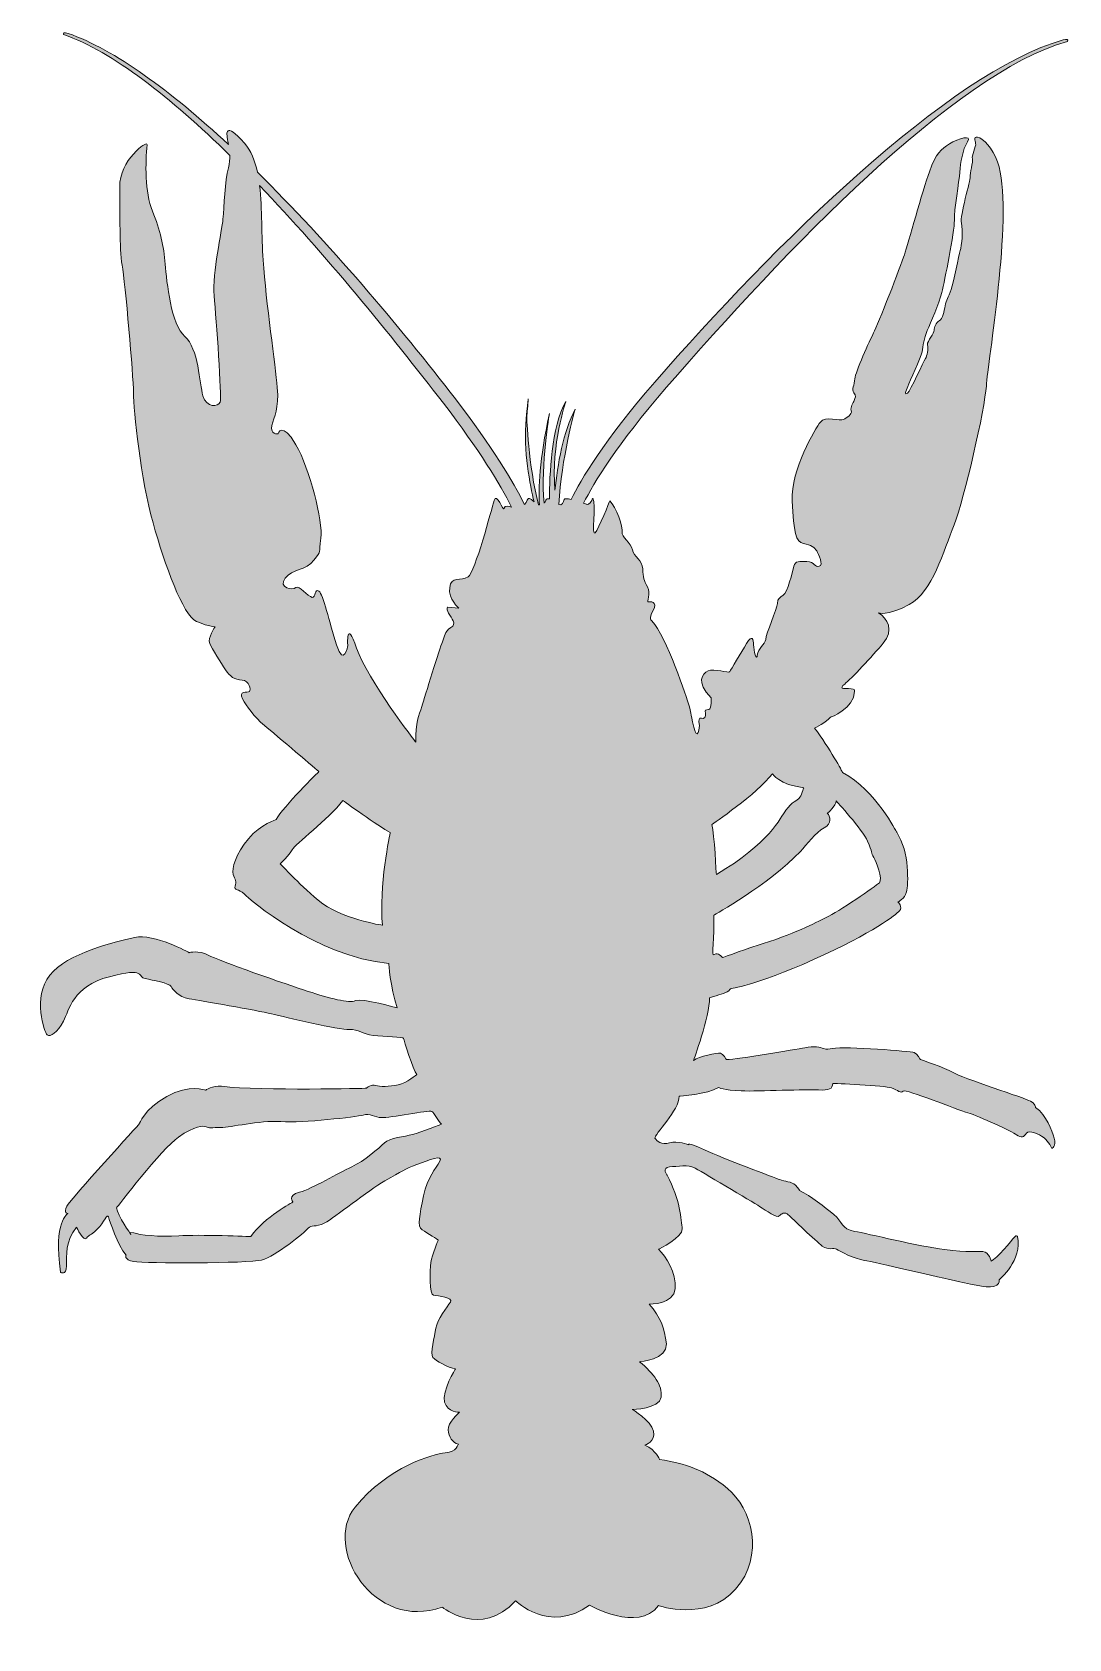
# Model space of a CAD drawing. Header units: inches. Extents: x 4.33 to 7.76, y -8.01 to -2.69.
import ezdxf

# ---------------------------------------------------------------- set-up
doc = ezdxf.new("R2010")
doc.units = ezdxf.units.IN
doc.header["$MEASUREMENT"] = 0
doc.layers.add('Layer 1', color=7, linetype='Continuous')

msp = doc.modelspace()

# ---------------------------------------------------------------- hatches: boundary and pattern name
at = {"layer": 'Layer 1', "true_color": 0xffffff}
h = msp.add_hatch(color=7, dxfattribs=at)
h.dxf.hatch_style = 2
edge = h.paths.add_edge_path()
edge.add_spline(control_points=[(7.7566, -2.7236), (7.7566, -2.7236), (7.7614, -2.7157), (7.7507, -2.7169), (7.7507, -2.7169), (7.7421, -2.7187), (7.7421, -2.7187), (7.3647, -2.8253), (6.7805, -3.4034), (6.3921, -3.8501), (6.223, -4.0446), (6.1472, -4.173), (6.1151, -4.2384), (6.1029, -4.2357), (6.0931, -4.2349), (6.0922, -4.2386), (6.09, -4.2477), (6.0844, -4.2597), (6.0748, -4.2554), (6.0817, -4.1037), (6.1287, -3.9396), (6.1287, -3.9396), (6.0889, -4.0124), (6.0702, -4.1251), (6.0614, -4.2081), (6.0485, -4.0544), (6.0977, -3.915), (6.0977, -3.915), (6.0493, -3.9974), (6.0435, -4.1615), (6.0436, -4.2368), (6.0382, -4.2352), (6.0337, -4.2358), (6.0315, -4.2411), (6.03, -4.2446), (6.0281, -4.2477), (6.0259, -4.2503), (6.0137, -4.1234), (6.0432, -3.9546), (6.0432, -3.9546), (6.0096, -4.107), (6.0073, -4.205), (6.0102, -4.2568), (6.0093, -4.2566), (6.0084, -4.2566), (6.0075, -4.2564), (5.9731, -4.1262), (5.9684, -3.9663), (5.9684, -3.9663), (5.9684, -3.9663), (5.9802, -3.8263), (5.9663, -3.9706), (5.956, -4.077), (5.9795, -4.1926), (5.9925, -4.2461), (5.9793, -4.234), (5.9727, -4.2292), (5.9672, -4.2459), (5.966, -4.2495), (5.9637, -4.2524), (5.9608, -4.2549), (5.9232, -4.1798), (5.8548, -4.0644), (5.7325, -3.9058), (5.547, -3.6653), (5.3121, -3.3873), (5.0773, -3.1562), (5.0692, -3.1174), (5.0562, -3.0841), (5.0348, -3.0602), (4.9668, -2.9842), (4.9765, -3.0311), (4.9781, -3.0457), (4.9786, -3.05), (4.9801, -3.0566), (4.9817, -3.0647), (4.7915, -2.8884), (4.6058, -2.7507), (4.4513, -2.6971), (4.4513, -2.6971), (4.4427, -2.6947), (4.4427, -2.6947), (4.4321, -2.6929), (4.4365, -2.701), (4.4365, -2.701), (4.5989, -2.7574), (4.791, -2.9088), (4.9859, -3.1004), (4.9863, -3.1131), (4.9852, -3.1269), (4.9814, -3.1412), (4.9701, -3.1832), (4.9668, -3.2723), (4.9636, -3.3111), (4.9603, -3.35), (4.928, -3.4876), (4.9344, -3.5653), (4.9409, -3.643), (4.9603, -3.9003), (4.9539, -3.9165), (4.9474, -3.9327), (4.9086, -3.9359), (4.8972, -3.8955), (4.8859, -3.855), (4.8827, -3.7384), (4.8373, -3.6996), (4.792, -3.6608), (4.7774, -3.5199), (4.7726, -3.46), (4.7677, -3.4001), (4.7564, -3.3484), (4.7305, -3.2852), (4.7046, -3.2221), (4.7068, -3.1242), (4.7127, -3.0651), (4.7143, -3.0489), (4.6204, -3.1169), (4.6221, -3.2059), (4.6237, -3.2949), (4.6204, -3.4066), (4.6301, -3.4633), (4.6399, -3.5199), (4.6674, -3.8307), (4.6674, -3.8857), (4.6674, -3.9408), (4.6933, -4.1787), (4.7321, -4.3163), (4.771, -4.4539), (4.8309, -4.6222), (4.8762, -4.6417), (4.9215, -4.6611), (4.9377, -4.6595), (4.9377, -4.6595), (4.9377, -4.6595), (4.9118, -4.6967), (4.9199, -4.7145), (4.928, -4.7323), (4.9571, -4.7793), (4.9717, -4.8019), (4.9863, -4.8246), (5.0024, -4.8343), (5.0267, -4.8359), (5.051, -4.8375), (5.0575, -4.8683), (5.051, -4.8731), (5.0445, -4.878), (5.0138, -4.8715), (5.0283, -4.8974), (5.0429, -4.9233), (5.064, -4.9557), (5.1012, -4.9865), (5.1384, -5.0172), (5.2809, -5.1386), (5.2809, -5.1386), (5.2809, -5.1386), (5.1611, -5.2551), (5.14, -5.2972), (5.14, -5.2972), (5.0898, -5.3118), (5.0478, -5.3604), (5.0057, -5.4089), (4.9911, -5.4607), (4.9976, -5.4785), (5.0041, -5.4963), (5.0089, -5.5028), (5.0041, -5.5174), (4.9992, -5.5319), (5.0154, -5.5255), (5.0332, -5.5433), (5.051, -5.5611), (5.2711, -5.7504), (5.5123, -5.7731), (5.5123, -5.7731), (5.5155, -5.8476), (5.5398, -5.9204), (5.5398, -5.9204), (5.4233, -5.8864), (5.4022, -5.8961), (5.3812, -5.9058), (5.3148, -5.888), (5.2452, -5.8654), (5.1756, -5.8427), (4.9474, -5.7634), (4.915, -5.7456), (4.8827, -5.7278), (4.8519, -5.7375), (4.8519, -5.7375), (4.8519, -5.7375), (4.737, -5.6728), (4.6706, -5.6873), (4.6043, -5.7019), (4.4489, -5.7391), (4.3906, -5.812), (4.3323, -5.8848), (4.3728, -6.0013), (4.3825, -6.0094), (4.3922, -6.0175), (4.4165, -6.0014), (4.4359, -5.9641), (4.4553, -5.9269), (4.465, -5.8492), (4.5881, -5.8168), (4.7111, -5.7845), (4.6803, -5.8184), (4.7062, -5.8233), (4.7321, -5.8282), (4.7855, -5.8379), (4.792, -5.8492), (4.7985, -5.8605), (4.8147, -5.8832), (4.8519, -5.8897), (4.8891, -5.8961), (5.0769, -5.9285), (5.1238, -5.9398), (5.1708, -5.9512), (5.3488, -5.9933), (5.3812, -5.9916), (5.4136, -5.99), (5.4233, -6.0062), (5.4605, -6.0111), (5.4978, -6.0159), (5.5609, -6.0159), (5.5609, -6.0208), (5.5609, -6.0256), (5.5932, -6.126), (5.6046, -6.1406), (5.6046, -6.1406), (5.5722, -6.1681), (5.5431, -6.1745), (5.5139, -6.181), (5.4816, -6.181), (5.4686, -6.1762), (5.4556, -6.1713), (5.4379, -6.1859), (5.4379, -6.1859), (5.4379, -6.1859), (5.0956, -6.1946), (4.9587, -6.1794), (4.9296, -6.1762), (4.9053, -6.1924), (4.9053, -6.1924), (4.9053, -6.1924), (4.8535, -6.1713), (4.7774, -6.2134), (4.7014, -6.2555), (4.6868, -6.304), (4.6868, -6.304), (4.6868, -6.304), (4.4602, -6.5517), (4.4472, -6.576), (4.4343, -6.6003), (4.4505, -6.6003), (4.4505, -6.6003), (4.4505, -6.6003), (4.4019, -6.6262), (4.4262, -6.7945), (4.4262, -6.7945), (4.4456, -6.8075), (4.4456, -6.7735), (4.4456, -6.7395), (4.4424, -6.6909), (4.4796, -6.6456), (4.4796, -6.6456), (4.5023, -6.6942), (4.512, -6.6812), (4.5217, -6.6682), (4.5233, -6.6763), (4.5476, -6.6521), (4.5719, -6.6278), (4.58, -6.5986), (4.5848, -6.6116), (4.5897, -6.6245), (4.614, -6.7055), (4.6431, -6.7378), (4.6431, -6.7378), (4.6334, -6.7524), (4.669, -6.7589), (4.7046, -6.7654), (5.0461, -6.7654), (5.0915, -6.754), (5.1368, -6.7427), (5.2339, -6.6618), (5.2452, -6.6488), (5.2566, -6.6359), (5.2679, -6.6472), (5.3003, -6.631), (5.3326, -6.6148), (5.4427, -6.5242), (5.4994, -6.4918), (5.556, -6.4594), (5.5641, -6.453), (5.6046, -6.4384), (5.6451, -6.4238), (5.6936, -6.4028), (5.6807, -6.4271), (5.6677, -6.4513), (5.6401, -6.4789), (5.6272, -6.542), (5.6143, -6.6051), (5.6046, -6.6423), (5.6224, -6.6537), (5.6401, -6.665), (5.6758, -6.6877), (5.6758, -6.6877), (5.6758, -6.6877), (5.6548, -6.7362), (5.6515, -6.7621), (5.6483, -6.788), (5.6451, -6.869), (5.6596, -6.8706), (5.6742, -6.8722), (5.7276, -6.8787), (5.7163, -6.8932), (5.7049, -6.9078), (5.6726, -6.9515), (5.6677, -6.979), (5.6629, -7.0065), (5.6483, -7.0648), (5.658, -7.0761), (5.6677, -7.0875), (5.7065, -7.1101), (5.7325, -7.1134), (5.7325, -7.1134), (5.6871, -7.1878), (5.6968, -7.2235), (5.7065, -7.2591), (5.7454, -7.2574), (5.7454, -7.2574), (5.7454, -7.2574), (5.7065, -7.293), (5.7082, -7.3157), (5.7098, -7.3384), (5.7227, -7.3594), (5.7422, -7.3627), (5.7422, -7.3627), (5.7373, -7.3886), (5.6985, -7.3918), (5.6596, -7.395), (5.5091, -7.4371), (5.4006, -7.5715), (5.2922, -7.7058), (5.4638, -7.9842), (5.6888, -7.9017), (5.6888, -7.9017), (5.8166, -8.0069), (5.9316, -7.8806), (5.9316, -7.8806), (6.0416, -7.9923), (6.176, -7.8952), (6.176, -7.8952), (6.3362, -7.9875), (6.4042, -7.8968), (6.4042, -7.8968), (6.5613, -7.9521), (6.659, -7.8427), (6.7567, -7.7333), (6.7124, -7.5738), (6.6322, -7.5094), (6.5521, -7.4451), (6.4961, -7.4284), (6.4076, -7.4134), (6.4076, -7.4134), (6.3975, -7.3841), (6.3591, -7.3658), (6.3591, -7.3658), (6.3959, -7.3549), (6.3875, -7.3198), (6.3791, -7.2847), (6.3173, -7.248), (6.3173, -7.248), (6.3173, -7.248), (6.4076, -7.2472), (6.4126, -7.2071), (6.4176, -7.167), (6.3892, -7.131), (6.3416, -7.0901), (6.3416, -7.0901), (6.4351, -7.0834), (6.4301, -7.0308), (6.4251, -6.9782), (6.4101, -6.944), (6.3733, -6.8997), (6.3733, -6.8997), (6.4552, -6.9014), (6.4593, -6.8487), (6.4636, -6.7961), (6.4285, -6.7426), (6.4042, -6.7184), (6.4042, -6.7184), (6.4861, -6.6783), (6.4827, -6.6508), (6.4794, -6.6232), (6.4761, -6.5522), (6.4326, -6.4737), (6.4326, -6.4737), (6.4142, -6.4486), (6.4401, -6.4461), (6.466, -6.4436), (6.5061, -6.4394), (6.5212, -6.4478), (6.5362, -6.4561), (6.715, -6.5614), (6.7383, -6.5764), (6.7617, -6.5914), (6.796, -6.6157), (6.8035, -6.6081), (6.811, -6.6006), (6.8219, -6.5931), (6.8335, -6.604), (6.8453, -6.6148), (6.9246, -6.6917), (6.9455, -6.7076), (6.9664, -6.7234), (6.9831, -6.7117), (6.9931, -6.7184), (7.0031, -6.7251), (7.0524, -6.7502), (7.085, -6.7552), (7.1176, -6.7602), (7.3373, -6.8128), (7.3949, -6.8245), (7.4525, -6.8362), (7.5002, -6.851), (7.5235, -6.837), (7.5319, -6.832), (7.531, -6.8186), (7.531, -6.8186), (7.531, -6.8186), (7.6095, -6.7551), (7.5912, -6.6758), (7.5912, -6.6758), (7.5878, -6.6691), (7.5811, -6.6783), (7.5745, -6.6875), (7.5218, -6.751), (7.5043, -6.7577), (7.5043, -6.7577), (7.4985, -6.7268), (7.4768, -6.7259), (7.455, -6.7251), (7.4316, -6.7293), (7.3498, -6.7193), (7.2679, -6.7092), (7.0959, -6.6666), (7.0524, -6.6591), (7.009, -6.6516), (7.0132, -6.6274), (6.9839, -6.6031), (6.9547, -6.5789), (6.9079, -6.543), (6.8703, -6.5238), (6.8703, -6.5238), (6.8695, -6.5179), (6.857, -6.5062), (6.8444, -6.4945), (6.821, -6.4937), (6.8052, -6.4879), (6.7893, -6.482), (6.6155, -6.4177), (6.5562, -6.3893), (6.4969, -6.3609), (6.5036, -6.3726), (6.5036, -6.3726), (6.5036, -6.3726), (6.4669, -6.3584), (6.441, -6.3667), (6.4151, -6.3751), (6.3975, -6.36), (6.3925, -6.3509), (6.3875, -6.3417), (6.4752, -6.2565), (6.4719, -6.2122), (6.4719, -6.2122), (6.5671, -6.2064), (6.6022, -6.183), (6.6022, -6.183), (6.6189, -6.193), (6.6774, -6.1947), (6.7358, -6.1963), (6.8962, -6.1888), (6.933, -6.1913), (6.9697, -6.1938), (6.9797, -6.188), (6.9805, -6.1696), (6.9805, -6.1696), (7.1543, -6.1771), (7.1752, -6.1846), (7.1961, -6.1921), (7.2053, -6.2039), (7.2136, -6.1955), (7.222, -6.1871), (7.3899, -6.2565), (7.4275, -6.2673), (7.465, -6.2782), (7.5736, -6.3283), (7.5887, -6.34), (7.6037, -6.3517), (7.6137, -6.3475), (7.6212, -6.3341), (7.6287, -6.3208), (7.6655, -6.34), (7.6764, -6.3475), (7.6873, -6.355), (7.7039, -6.3776), (7.7039, -6.3834), (7.7039, -6.3893), (7.7215, -6.3759), (7.7132, -6.3509), (7.7048, -6.3258), (7.6873, -6.2749), (7.6514, -6.249), (7.6514, -6.249), (7.6497, -6.2356), (7.6346, -6.2281), (7.6196, -6.2205), (7.4058, -6.1504), (7.3782, -6.1337), (7.3506, -6.117), (7.2705, -6.0911), (7.2705, -6.0911), (7.2705, -6.0911), (7.2605, -6.0719), (7.2496, -6.0677), (7.2387, -6.0635), (7.0263, -6.0464), (6.9789, -6.0543), (6.9689, -6.056), (6.9597, -6.0585), (6.9497, -6.0543), (6.9397, -6.0502), (6.9196, -6.046), (6.8879, -6.0518), (6.8561, -6.0577), (6.6681, -6.0902), (6.6289, -6.0911), (6.6289, -6.0911), (6.618, -6.0718), (6.6089, -6.0702), (6.5996, -6.0685), (6.5362, -6.0802), (6.5203, -6.0936), (6.5203, -6.0936), (6.5729, -5.9499), (6.5729, -5.8864), (6.5729, -5.8864), (6.6139, -5.8747), (6.6239, -5.8705), (6.6339, -5.8664), (6.6414, -5.8597), (6.6423, -5.8572), (6.6431, -5.8547), (6.7183, -5.8496), (6.9171, -5.7603), (7.1159, -5.6709), (7.1894, -5.6116), (7.2011, -5.599), (7.2127, -5.5865), (7.1961, -5.5698), (7.1961, -5.5698), (7.1961, -5.5698), (7.2186, -5.5598), (7.2245, -5.5364), (7.2303, -5.513), (7.2353, -5.4036), (7.1919, -5.3393), (7.1919, -5.3393), (7.1242, -5.2023), (7.0131, -5.1414), (7.0131, -5.1414), (6.9697, -5.0603), (6.9204, -4.9952), (6.9204, -4.9952), (6.9613, -4.9735), (6.9722, -4.9593), (6.9722, -4.9593), (7.0516, -4.9309), (7.0524, -4.8724), (7.0524, -4.8724), (7.0599, -4.8624), (7.019, -4.8632), (7.019, -4.8632), (6.9998, -4.8649), (7.0199, -4.849), (7.0399, -4.8331), (7.1117, -4.7563), (7.1476, -4.7137), (7.1836, -4.6711), (7.1618, -4.6318), (7.1318, -4.6135), (7.1318, -4.6135), (7.1577, -4.626), (7.2337, -4.5859), (7.3097, -4.5458), (7.3473, -4.408), (7.3816, -4.322), (7.4158, -4.2359), (7.484, -3.937), (7.4885, -3.8634), (7.4931, -3.7858), (7.5753, -3.3124), (7.5308, -3.1387), (7.5187, -3.0914), (7.4883, -3.0538), (7.4665, -3.0428), (7.4446, -3.0319), (7.4507, -3.0525), (7.4531, -3.061), (7.4556, -3.0695), (7.4385, -3.1035), (7.4422, -3.112), (7.4458, -3.1205), (7.4325, -3.1618), (7.4349, -3.1715), (7.4373, -3.1812), (7.3997, -3.3014), (7.4058, -3.3245), (7.4118, -3.3475), (7.407, -3.3998), (7.4021, -3.4155), (7.3972, -3.4313), (7.3815, -3.5175), (7.3718, -3.5442), (7.362, -3.5709), (7.356, -3.5794), (7.3523, -3.5976), (7.3487, -3.6158), (7.3439, -3.6413), (7.3329, -3.6474), (7.322, -3.6535), (7.3147, -3.6692), (7.3159, -3.679), (7.3172, -3.6887), (7.2916, -3.7142), (7.2941, -3.7275), (7.2965, -3.7409), (7.2929, -3.7639), (7.2868, -3.7725), (7.2807, -3.7809), (7.2382, -3.8793), (7.2273, -3.8866), (7.2164, -3.8938), (7.2224, -3.8817), (7.2285, -3.8647), (7.2346, -3.8477), (7.2722, -3.77), (7.2759, -3.7506), (7.2795, -3.7312), (7.2819, -3.7057), (7.2929, -3.6802), (7.3038, -3.6547), (7.3329, -3.5904), (7.3414, -3.5539), (7.3499, -3.5175), (7.3839, -3.3512), (7.3827, -3.316), (7.3815, -3.2808), (7.3985, -3.1861), (7.4009, -3.1557), (7.4033, -3.1254), (7.4094, -3.0817), (7.4264, -3.0562), (7.4434, -3.0307), (7.3948, -3.044), (7.3669, -3.0622), (7.339, -3.0805), (7.3232, -3.0914), (7.3001, -3.1545), (7.2771, -3.2176), (7.2297, -3.3925), (7.2176, -3.4289), (7.2055, -3.4653), (7.129, -3.6632), (7.1156, -3.6875), (7.1023, -3.7117), (7.0549, -3.8186), (7.0537, -3.8392), (7.0525, -3.8598), (7.0415, -3.8744), (7.05, -3.8853), (7.0586, -3.8963), (7.0549, -3.9023), (7.0513, -3.9108), (7.0476, -3.9193), (7.0379, -3.9327), (7.0415, -3.9448), (7.0452, -3.957), (7.027, -3.9679), (7.0161, -3.974), (7.0051, -3.98), (6.9554, -3.9618), (6.9396, -3.9825), (6.9238, -4.0031), (6.8412, -4.1391), (6.8461, -4.2435), (6.8509, -4.3479), (6.8582, -4.3794), (6.8837, -4.3843), (6.9092, -4.3892), (6.9214, -4.3977), (6.9274, -4.4086), (6.9335, -4.4195), (6.9505, -4.4559), (6.9359, -4.4596), (6.9214, -4.4632), (6.9202, -4.445), (6.8947, -4.4438), (6.8692, -4.4426), (6.857, -4.4414), (6.8522, -4.4596), (6.8473, -4.4778), (6.8303, -4.547), (6.8169, -4.5555), (6.8036, -4.564), (6.7988, -4.5652), (6.7975, -4.5822), (6.7963, -4.5992), (6.7599, -4.6842), (6.7587, -4.7012), (6.7575, -4.7181), (6.732, -4.7303), (6.7308, -4.7534), (6.7296, -4.7764), (6.7186, -4.7376), (6.7186, -4.7194), (6.7186, -4.7012), (6.7138, -4.6842), (6.6956, -4.7145), (6.6774, -4.7449), (6.6434, -4.8019), (6.6397, -4.808), (6.6361, -4.8141), (6.5875, -4.7958), (6.5681, -4.8056), (6.5487, -4.8153), (6.5268, -4.8408), (6.5778, -4.8942), (6.5778, -4.8942), (6.5815, -4.9306), (6.5705, -4.933), (6.5596, -4.9355), (6.5572, -4.9342), (6.5596, -4.9452), (6.562, -4.9561), (6.5547, -4.9658), (6.5462, -4.9622), (6.5377, -4.9585), (6.5365, -4.9707), (6.539, -4.9804), (6.5414, -4.9901), (6.5329, -5.0435), (6.5208, -4.9913), (6.5086, -4.9391), (6.5123, -4.9439), (6.505, -4.9209), (6.4977, -4.8978), (6.4309, -4.6902), (6.3824, -4.6404), (6.3824, -4.6404), (6.369, -4.6344), (6.386, -4.6053), (6.403, -4.5761), (6.3763, -4.5749), (6.3702, -4.5773), (6.3642, -4.5798), (6.3799, -4.5482), (6.3678, -4.5276), (6.3556, -4.5069), (6.3532, -4.496), (6.352, -4.4681), (6.3508, -4.4401), (6.3228, -4.428), (6.318, -4.4049), (6.3132, -4.3819), (6.2804, -4.3612), (6.284, -4.3467), (6.2877, -4.3321), (6.2646, -4.2617), (6.2427, -4.2435), (6.2427, -4.2435), (6.2063, -4.3357), (6.1942, -4.3491), (6.182, -4.3625), (6.1978, -4.2556), (6.1869, -4.2338), (6.1869, -4.2338), (6.1772, -4.2593), (6.1663, -4.2544), (6.1643, -4.2535), (6.1608, -4.2522), (6.1564, -4.2506), (6.1898, -4.1839), (6.2658, -4.057), (6.4309, -3.8671), (6.8194, -3.4204), (7.3793, -2.8302), (7.7566, -2.7236)], knot_values=[0, 0, 0, 0, 1, 1, 1, 2, 2, 2, 3, 3, 3, 4, 4, 4, 5, 5, 5, 6, 6, 6, 7, 7, 7, 8, 8, 8, 9, 9, 9, 10, 10, 10, 11, 11, 11, 12, 12, 12, 13, 13, 13, 14, 14, 14, 15, 15, 15, 16, 16, 16, 17, 17, 17, 18, 18, 18, 19, 19, 19, 20, 20, 20, 21, 21, 21, 22, 22, 22, 23, 23, 23, 24, 24, 24, 25, 25, 25, 26, 26, 26, 27, 27, 27, 28, 28, 28, 29, 29, 29, 30, 30, 30, 31, 31, 31, 32, 32, 32, 33, 33, 33, 34, 34, 34, 35, 35, 35, 36, 36, 36, 37, 37, 37, 38, 38, 38, 39, 39, 39, 40, 40, 40, 41, 41, 41, 42, 42, 42, 43, 43, 43, 44, 44, 44, 45, 45, 45, 46, 46, 46, 47, 47, 47, 48, 48, 48, 49, 49, 49, 50, 50, 50, 51, 51, 51, 52, 52, 52, 53, 53, 53, 54, 54, 54, 55, 55, 55, 56, 56, 56, 57, 57, 57, 58, 58, 58, 59, 59, 59, 60, 60, 60, 61, 61, 61, 62, 62, 62, 63, 63, 63, 64, 64, 64, 65, 65, 65, 66, 66, 66, 67, 67, 67, 68, 68, 68, 69, 69, 69, 70, 70, 70, 71, 71, 71, 72, 72, 72, 73, 73, 73, 74, 74, 74, 75, 75, 75, 76, 76, 76, 77, 77, 77, 78, 78, 78, 79, 79, 79, 80, 80, 80, 81, 81, 81, 82, 82, 82, 83, 83, 83, 84, 84, 84, 85, 85, 85, 86, 86, 86, 87, 87, 87, 88, 88, 88, 89, 89, 89, 90, 90, 90, 91, 91, 91, 92, 92, 92, 93, 93, 93, 94, 94, 94, 95, 95, 95, 96, 96, 96, 97, 97, 97, 98, 98, 98, 99, 99, 99, 100, 100, 100, 101, 101, 101, 102, 102, 102, 103, 103, 103, 104, 104, 104, 105, 105, 105, 106, 106, 106, 107, 107, 107, 108, 108, 108, 109, 109, 109, 110, 110, 110, 111, 111, 111, 112, 112, 112, 113, 113, 113, 114, 114, 114, 115, 115, 115, 116, 116, 116, 117, 117, 117, 118, 118, 118, 119, 119, 119, 120, 120, 120, 121, 121, 121, 122, 122, 122, 123, 123, 123, 124, 124, 124, 125, 125, 125, 126, 126, 126, 127, 127, 127, 128, 128, 128, 129, 129, 129, 130, 130, 130, 131, 131, 131, 132, 132, 132, 133, 133, 133, 134, 134, 134, 135, 135, 135, 136, 136, 136, 137, 137, 137, 138, 138, 138, 139, 139, 139, 140, 140, 140, 141, 141, 141, 142, 142, 142, 143, 143, 143, 144, 144, 144, 145, 145, 145, 146, 146, 146, 147, 147, 147, 148, 148, 148, 149, 149, 149, 150, 150, 150, 151, 151, 151, 152, 152, 152, 153, 153, 153, 154, 154, 154, 155, 155, 155, 156, 156, 156, 157, 157, 157, 158, 158, 158, 159, 159, 159, 160, 160, 160, 161, 161, 161, 162, 162, 162, 163, 163, 163, 164, 164, 164, 165, 165, 165, 166, 166, 166, 167, 167, 167, 168, 168, 168, 169, 169, 169, 170, 170, 170, 171, 171, 171, 172, 172, 172, 173, 173, 173, 174, 174, 174, 175, 175, 175, 176, 176, 176, 177, 177, 177, 178, 178, 178, 179, 179, 179, 180, 180, 180, 181, 181, 181, 182, 182, 182, 183, 183, 183, 184, 184, 184, 185, 185, 185, 186, 186, 186, 187, 187, 187, 188, 188, 188, 189, 189, 189, 190, 190, 190, 191, 191, 191, 192, 192, 192, 193, 193, 193, 194, 194, 194, 195, 195, 195, 196, 196, 196, 197, 197, 197, 198, 198, 198, 199, 199, 199, 200, 200, 200, 201, 201, 201, 202, 202, 202, 203, 203, 203, 204, 204, 204, 205, 205, 205, 206, 206, 206, 207, 207, 207, 208, 208, 208, 209, 209, 209, 210, 210, 210, 211, 211, 211, 212, 212, 212, 213, 213, 213, 214, 214, 214, 215, 215, 215, 216, 216, 216, 217, 217, 217, 218, 218, 218, 219, 219, 219, 220, 220, 220, 221, 221, 221, 222, 222, 222, 223, 223, 223, 224, 224, 224, 225, 225, 225, 226, 226, 226, 227, 227, 227, 228, 228, 228, 229, 229, 229, 230, 230, 230, 231, 231, 231, 232, 232, 232, 233, 233, 233, 234, 234, 234, 235, 235, 235, 236, 236, 236, 237, 237, 237, 238, 238, 238, 239, 239, 239, 240, 240, 240, 241, 241, 241, 242, 242, 242, 243, 243, 243, 244, 244, 244, 245, 245, 245, 246, 246, 246, 247, 247, 247, 248, 248, 248, 249, 249, 249, 250, 250, 250, 251, 251, 251, 252, 252, 252, 253, 253, 253, 254, 254, 254, 255, 255, 255, 256, 256, 256, 257, 257, 257, 258, 258, 258, 259, 259, 259, 260, 260, 260, 261, 261, 261, 262, 262, 262, 263, 263, 263, 264, 264, 264, 265, 265, 265, 265], degree=3, periodic=1)
edge = h.paths.add_edge_path()
edge.add_spline(control_points=[(5.8931, -4.2678), (5.8907, -4.2799), (5.8688, -4.2131), (5.8603, -4.2423), (5.8518, -4.2714), (5.7972, -4.479), (5.7741, -4.4948), (5.7511, -4.5106), (5.7182, -4.4911), (5.7134, -4.53), (5.7086, -4.5688), (5.7438, -4.598), (5.7438, -4.598), (5.7438, -4.598), (5.7074, -4.5943), (5.7074, -4.5943), (5.7074, -4.5943), (5.7001, -4.5967), (5.7098, -4.615), (5.7195, -4.6332), (5.7389, -4.6489), (5.7171, -4.6623), (5.6952, -4.6757), (5.6977, -4.6902), (5.6892, -4.7096), (5.6807, -4.7291), (5.6309, -4.8917), (5.6212, -4.9233), (5.6115, -4.9549), (5.5997, -4.9739), (5.6013, -5.0415), (5.6013, -5.0415), (5.4411, -4.8343), (5.4055, -4.7307), (5.3699, -4.6271), (5.3763, -4.7226), (5.3763, -4.7226), (5.3763, -4.7226), (5.3634, -4.7954), (5.3391, -4.7194), (5.3148, -4.6433), (5.2954, -4.5526), (5.2809, -4.5413), (5.2663, -4.53), (5.2711, -4.5656), (5.2582, -4.5624), (5.2452, -4.5591), (5.2145, -4.5203), (5.2048, -4.53), (5.1951, -4.5397), (5.1449, -4.5316), (5.1691, -4.4992), (5.1934, -4.4669), (5.2371, -4.4749), (5.2646, -4.4393), (5.2922, -4.4037), (5.2792, -4.4215), (5.2873, -4.3665), (5.2954, -4.3115), (5.2501, -4.1366), (5.2048, -4.0573), (5.1595, -3.978), (5.1449, -4.0217), (5.1449, -4.0217), (5.1449, -4.0217), (5.119, -4.025), (5.1255, -3.9942), (5.1319, -3.9635), (5.1497, -3.9392), (5.1432, -3.8679), (5.1368, -3.7967), (5.106, -3.5863), (5.0963, -3.4471), (5.0908, -3.3675), (5.0936, -3.2773), (5.0845, -3.2004), (5.3014, -3.4269), (5.5164, -3.6919), (5.6927, -3.9205), (5.8119, -4.0749), (5.8798, -4.1884), (5.918, -4.2636), (5.9093, -4.261), (5.8954, -4.2564), (5.8931, -4.2678)], knot_values=[0, 0, 0, 0, 1, 1, 1, 2, 2, 2, 3, 3, 3, 4, 4, 4, 5, 5, 5, 6, 6, 6, 7, 7, 7, 8, 8, 8, 9, 9, 9, 10, 10, 10, 11, 11, 11, 12, 12, 12, 13, 13, 13, 14, 14, 14, 15, 15, 15, 16, 16, 16, 17, 17, 17, 18, 18, 18, 19, 19, 19, 20, 20, 20, 21, 21, 21, 22, 22, 22, 23, 23, 23, 24, 24, 24, 25, 25, 25, 26, 26, 26, 27, 27, 27, 28, 28, 28, 28], degree=3, periodic=1)
edge = h.paths.add_edge_path()
edge.add_spline(control_points=[(5.1526, -5.4441), (5.1526, -5.4441), (5.1841, -5.4138), (5.1926, -5.3968), (5.2011, -5.3798), (5.3128, -5.296), (5.3601, -5.2341), (5.3601, -5.2341), (5.4779, -5.3203), (5.5167, -5.3397), (5.5167, -5.3397), (5.4779, -5.523), (5.4913, -5.6468), (5.4913, -5.6468), (5.3529, -5.6262), (5.2788, -5.5643), (5.2048, -5.5024), (5.1647, -5.4526), (5.1526, -5.4441)], knot_values=[0, 0, 0, 0, 1, 1, 1, 2, 2, 2, 3, 3, 3, 4, 4, 4, 5, 5, 5, 6, 6, 6, 6], degree=3, periodic=1)
edge = h.paths.add_edge_path()
edge.add_spline(control_points=[(4.6111, -6.5817), (4.6111, -6.5817), (4.7617, -6.385), (4.8163, -6.3473), (4.8709, -6.3097), (4.8988, -6.3085), (4.9074, -6.3133), (4.9158, -6.3182), (4.9268, -6.3158), (4.9571, -6.3158), (4.9875, -6.3158), (5.0821, -6.2915), (5.155, -6.2963), (5.2278, -6.3012), (5.4039, -6.2806), (5.4269, -6.2745), (5.45, -6.2684), (5.4646, -6.2818), (5.4889, -6.283), (5.5132, -6.2842), (5.6454, -6.2575), (5.6539, -6.2624), (5.6624, -6.2672), (5.6758, -6.2963), (5.6867, -6.3049), (5.6867, -6.3049), (5.6187, -6.3316), (5.5908, -6.3388), (5.5629, -6.3461), (5.5155, -6.3498), (5.4973, -6.3668), (5.4791, -6.3838), (5.4318, -6.4263), (5.3893, -6.4457), (5.3468, -6.4651), (5.2594, -6.5185), (5.2169, -6.5294), (5.1744, -6.5404), (5.1951, -6.5622), (5.1951, -6.5622), (5.1951, -6.5622), (5.1004, -6.612), (5.0554, -6.6763), (5.0554, -6.6763), (4.8819, -6.6691), (4.8175, -6.6739), (4.7532, -6.6788), (4.6864, -6.6703), (4.6682, -6.6642), (4.65, -6.6581), (4.6585, -6.6691), (4.6585, -6.6691), (4.6585, -6.6691), (4.6148, -6.6071), (4.6111, -6.5817)], knot_values=[0, 0, 0, 0, 1, 1, 1, 2, 2, 2, 3, 3, 3, 4, 4, 4, 5, 5, 5, 6, 6, 6, 7, 7, 7, 8, 8, 8, 9, 9, 9, 10, 10, 10, 11, 11, 11, 12, 12, 12, 13, 13, 13, 14, 14, 14, 15, 15, 15, 16, 16, 16, 17, 17, 17, 18, 18, 18, 18], degree=3, periodic=1)
edge = h.paths.add_edge_path()
edge.add_spline(control_points=[(6.5805, -5.3136), (6.5805, -5.3136), (6.7313, -5.2117), (6.781, -5.1454), (6.781, -5.1454), (6.8034, -5.1827), (6.8846, -5.1918), (6.8846, -5.1918), (6.8755, -5.2208), (6.8697, -5.2266), (6.8639, -5.2324), (6.8448, -5.2399), (6.8258, -5.2656), (6.8067, -5.2912), (6.7719, -5.3758), (6.5954, -5.4785), (6.5954, -5.4785), (6.5887, -5.3459), (6.5805, -5.3136)], knot_values=[0, 0, 0, 0, 1, 1, 1, 2, 2, 2, 3, 3, 3, 4, 4, 4, 5, 5, 5, 6, 6, 6, 6], degree=3, periodic=1)
edge = h.paths.add_edge_path()
edge.add_spline(control_points=[(6.5871, -5.6136), (6.5871, -5.6136), (6.767, -5.5135), (6.8739, -5.4023), (6.8938, -5.3816), (6.9244, -5.3393), (6.9517, -5.3244), (6.9791, -5.3095), (6.9724, -5.2871), (6.9625, -5.2763), (6.9625, -5.2763), (6.9915, -5.2523), (6.9915, -5.2349), (6.9915, -5.2349), (7.0793, -5.331), (7.0959, -5.3683), (7.1125, -5.4056), (7.1067, -5.4081), (7.1158, -5.4222), (7.1249, -5.4363), (7.1465, -5.4943), (7.1349, -5.5059), (7.1233, -5.5175), (6.9965, -5.6037), (6.9592, -5.6211), (6.9219, -5.6385), (6.8532, -5.6769), (6.7271, -5.7147), (6.7189, -5.7172), (6.6153, -5.7537), (6.6153, -5.7537), (6.6153, -5.7537), (6.6004, -5.7329), (6.5887, -5.7437), (6.5771, -5.7545), (6.5896, -5.6857), (6.5871, -5.6136)], knot_values=[0, 0, 0, 0, 1, 1, 1, 2, 2, 2, 3, 3, 3, 4, 4, 4, 5, 5, 5, 6, 6, 6, 7, 7, 7, 8, 8, 8, 9, 9, 9, 10, 10, 10, 11, 11, 11, 12, 12, 12, 12], degree=3, periodic=1)

# ---------------------------------------------------------------- linework, layer by layer
at = {"layer": 'Layer 1', "color": 7, "lineweight": 18, "true_color": 0xffffff}
for points, knots in [([(7.7566, -2.7236), (7.7566, -2.7236), (7.7614, -2.7157), (7.7507, -2.7169), (7.7507, -2.7169), (7.7421, -2.7187), (7.7421, -2.7187), (7.3647, -2.8253), (6.7805, -3.4034), (6.3921, -3.8501), (6.223, -4.0446), (6.1472, -4.173), (6.1151, -4.2384), (6.1029, -4.2357), (6.0931, -4.2349), (6.0922, -4.2386), (6.09, -4.2477), (6.0844, -4.2597), (6.0748, -4.2554), (6.0817, -4.1037), (6.1287, -3.9396), (6.1287, -3.9396), (6.0889, -4.0124), (6.0702, -4.1251), (6.0614, -4.2081), (6.0485, -4.0544), (6.0977, -3.915), (6.0977, -3.915), (6.0493, -3.9974), (6.0435, -4.1615), (6.0436, -4.2368), (6.0382, -4.2352), (6.0337, -4.2358), (6.0315, -4.2411), (6.03, -4.2446), (6.0281, -4.2477), (6.0259, -4.2503), (6.0137, -4.1234), (6.0432, -3.9546), (6.0432, -3.9546), (6.0096, -4.107), (6.0073, -4.205), (6.0102, -4.2568), (6.0093, -4.2566), (6.0084, -4.2566), (6.0075, -4.2564), (5.9731, -4.1262), (5.9684, -3.9663), (5.9684, -3.9663), (5.9684, -3.9663), (5.9802, -3.8263), (5.9663, -3.9706), (5.956, -4.077), (5.9795, -4.1926), (5.9925, -4.2461), (5.9793, -4.234), (5.9727, -4.2292), (5.9672, -4.2459), (5.966, -4.2495), (5.9637, -4.2524), (5.9608, -4.2549), (5.9232, -4.1798), (5.8548, -4.0644), (5.7325, -3.9058), (5.547, -3.6653), (5.3121, -3.3873), (5.0773, -3.1562), (5.0692, -3.1174), (5.0562, -3.0841), (5.0348, -3.0602), (4.9668, -2.9842), (4.9765, -3.0311), (4.9781, -3.0457), (4.9786, -3.05), (4.9801, -3.0566), (4.9817, -3.0647), (4.7915, -2.8884), (4.6058, -2.7507), (4.4513, -2.6971), (4.4513, -2.6971), (4.4427, -2.6947), (4.4427, -2.6947), (4.4321, -2.6929), (4.4365, -2.701), (4.4365, -2.701), (4.5989, -2.7574), (4.791, -2.9088), (4.9859, -3.1004), (4.9863, -3.1131), (4.9852, -3.1269), (4.9814, -3.1412), (4.9701, -3.1832), (4.9668, -3.2723), (4.9636, -3.3111), (4.9603, -3.35), (4.928, -3.4876), (4.9344, -3.5653), (4.9409, -3.643), (4.9603, -3.9003), (4.9539, -3.9165), (4.9474, -3.9327), (4.9086, -3.9359), (4.8972, -3.8955), (4.8859, -3.855), (4.8827, -3.7384), (4.8373, -3.6996), (4.792, -3.6608), (4.7774, -3.5199), (4.7726, -3.46), (4.7677, -3.4001), (4.7564, -3.3484), (4.7305, -3.2852), (4.7046, -3.2221), (4.7068, -3.1242), (4.7127, -3.0651), (4.7143, -3.0489), (4.6204, -3.1169), (4.6221, -3.2059), (4.6237, -3.2949), (4.6204, -3.4066), (4.6301, -3.4633), (4.6399, -3.5199), (4.6674, -3.8307), (4.6674, -3.8857), (4.6674, -3.9408), (4.6933, -4.1787), (4.7321, -4.3163), (4.771, -4.4539), (4.8309, -4.6222), (4.8762, -4.6417), (4.9215, -4.6611), (4.9377, -4.6595), (4.9377, -4.6595), (4.9377, -4.6595), (4.9118, -4.6967), (4.9199, -4.7145), (4.928, -4.7323), (4.9571, -4.7793), (4.9717, -4.8019), (4.9863, -4.8246), (5.0024, -4.8343), (5.0267, -4.8359), (5.051, -4.8375), (5.0575, -4.8683), (5.051, -4.8731), (5.0445, -4.878), (5.0138, -4.8715), (5.0283, -4.8974), (5.0429, -4.9233), (5.064, -4.9557), (5.1012, -4.9865), (5.1384, -5.0172), (5.2809, -5.1386), (5.2809, -5.1386), (5.2809, -5.1386), (5.1611, -5.2551), (5.14, -5.2972), (5.14, -5.2972), (5.0898, -5.3118), (5.0478, -5.3604), (5.0057, -5.4089), (4.9911, -5.4607), (4.9976, -5.4785), (5.0041, -5.4963), (5.0089, -5.5028), (5.0041, -5.5174), (4.9992, -5.5319), (5.0154, -5.5255), (5.0332, -5.5433), (5.051, -5.5611), (5.2711, -5.7504), (5.5123, -5.7731), (5.5123, -5.7731), (5.5155, -5.8476), (5.5398, -5.9204), (5.5398, -5.9204), (5.4233, -5.8864), (5.4022, -5.8961), (5.3812, -5.9058), (5.3148, -5.888), (5.2452, -5.8654), (5.1756, -5.8427), (4.9474, -5.7634), (4.915, -5.7456), (4.8827, -5.7278), (4.8519, -5.7375), (4.8519, -5.7375), (4.8519, -5.7375), (4.737, -5.6728), (4.6706, -5.6873), (4.6043, -5.7019), (4.4489, -5.7391), (4.3906, -5.812), (4.3323, -5.8848), (4.3728, -6.0013), (4.3825, -6.0094), (4.3922, -6.0175), (4.4165, -6.0014), (4.4359, -5.9641), (4.4553, -5.9269), (4.465, -5.8492), (4.5881, -5.8168), (4.7111, -5.7845), (4.6803, -5.8184), (4.7062, -5.8233), (4.7321, -5.8282), (4.7855, -5.8379), (4.792, -5.8492), (4.7985, -5.8605), (4.8147, -5.8832), (4.8519, -5.8897), (4.8891, -5.8961), (5.0769, -5.9285), (5.1238, -5.9398), (5.1708, -5.9512), (5.3488, -5.9933), (5.3812, -5.9916), (5.4136, -5.99), (5.4233, -6.0062), (5.4605, -6.0111), (5.4978, -6.0159), (5.5609, -6.0159), (5.5609, -6.0208), (5.5609, -6.0256), (5.5932, -6.126), (5.6046, -6.1406), (5.6046, -6.1406), (5.5722, -6.1681), (5.5431, -6.1745), (5.5139, -6.181), (5.4816, -6.181), (5.4686, -6.1762), (5.4556, -6.1713), (5.4379, -6.1859), (5.4379, -6.1859), (5.4379, -6.1859), (5.0956, -6.1946), (4.9587, -6.1794), (4.9296, -6.1762), (4.9053, -6.1924), (4.9053, -6.1924), (4.9053, -6.1924), (4.8535, -6.1713), (4.7774, -6.2134), (4.7014, -6.2555), (4.6868, -6.304), (4.6868, -6.304), (4.6868, -6.304), (4.4602, -6.5517), (4.4472, -6.576), (4.4343, -6.6003), (4.4505, -6.6003), (4.4505, -6.6003), (4.4505, -6.6003), (4.4019, -6.6262), (4.4262, -6.7945), (4.4262, -6.7945), (4.4456, -6.8075), (4.4456, -6.7735), (4.4456, -6.7395), (4.4424, -6.6909), (4.4796, -6.6456), (4.4796, -6.6456), (4.5023, -6.6942), (4.512, -6.6812), (4.5217, -6.6682), (4.5233, -6.6763), (4.5476, -6.6521), (4.5719, -6.6278), (4.58, -6.5986), (4.5848, -6.6116), (4.5897, -6.6245), (4.614, -6.7055), (4.6431, -6.7378), (4.6431, -6.7378), (4.6334, -6.7524), (4.669, -6.7589), (4.7046, -6.7654), (5.0461, -6.7654), (5.0915, -6.754), (5.1368, -6.7427), (5.2339, -6.6618), (5.2452, -6.6488), (5.2566, -6.6359), (5.2679, -6.6472), (5.3003, -6.631), (5.3326, -6.6148), (5.4427, -6.5242), (5.4994, -6.4918), (5.556, -6.4594), (5.5641, -6.453), (5.6046, -6.4384), (5.6451, -6.4238), (5.6936, -6.4028), (5.6807, -6.4271), (5.6677, -6.4513), (5.6401, -6.4789), (5.6272, -6.542), (5.6143, -6.6051), (5.6046, -6.6423), (5.6224, -6.6537), (5.6401, -6.665), (5.6758, -6.6877), (5.6758, -6.6877), (5.6758, -6.6877), (5.6548, -6.7362), (5.6515, -6.7621), (5.6483, -6.788), (5.6451, -6.869), (5.6596, -6.8706), (5.6742, -6.8722), (5.7276, -6.8787), (5.7163, -6.8932), (5.7049, -6.9078), (5.6726, -6.9515), (5.6677, -6.979), (5.6629, -7.0065), (5.6483, -7.0648), (5.658, -7.0761), (5.6677, -7.0875), (5.7065, -7.1101), (5.7325, -7.1134), (5.7325, -7.1134), (5.6871, -7.1878), (5.6968, -7.2235), (5.7065, -7.2591), (5.7454, -7.2574), (5.7454, -7.2574), (5.7454, -7.2574), (5.7065, -7.293), (5.7082, -7.3157), (5.7098, -7.3384), (5.7227, -7.3594), (5.7422, -7.3627), (5.7422, -7.3627), (5.7373, -7.3886), (5.6985, -7.3918), (5.6596, -7.395), (5.5091, -7.4371), (5.4006, -7.5715), (5.2922, -7.7058), (5.4638, -7.9842), (5.6888, -7.9017), (5.6888, -7.9017), (5.8166, -8.0069), (5.9316, -7.8806), (5.9316, -7.8806), (6.0416, -7.9923), (6.176, -7.8952), (6.176, -7.8952), (6.3362, -7.9875), (6.4042, -7.8968), (6.4042, -7.8968), (6.5613, -7.9521), (6.659, -7.8427), (6.7567, -7.7333), (6.7124, -7.5738), (6.6322, -7.5094), (6.5521, -7.4451), (6.4961, -7.4284), (6.4076, -7.4134), (6.4076, -7.4134), (6.3975, -7.3841), (6.3591, -7.3658), (6.3591, -7.3658), (6.3959, -7.3549), (6.3875, -7.3198), (6.3791, -7.2847), (6.3173, -7.248), (6.3173, -7.248), (6.3173, -7.248), (6.4076, -7.2472), (6.4126, -7.2071), (6.4176, -7.167), (6.3892, -7.131), (6.3416, -7.0901), (6.3416, -7.0901), (6.4351, -7.0834), (6.4301, -7.0308), (6.4251, -6.9782), (6.4101, -6.944), (6.3733, -6.8997), (6.3733, -6.8997), (6.4552, -6.9014), (6.4593, -6.8487), (6.4636, -6.7961), (6.4285, -6.7426), (6.4042, -6.7184), (6.4042, -6.7184), (6.4861, -6.6783), (6.4827, -6.6508), (6.4794, -6.6232), (6.4761, -6.5522), (6.4326, -6.4737), (6.4326, -6.4737), (6.4142, -6.4486), (6.4401, -6.4461), (6.466, -6.4436), (6.5061, -6.4394), (6.5212, -6.4478), (6.5362, -6.4561), (6.715, -6.5614), (6.7383, -6.5764), (6.7617, -6.5914), (6.796, -6.6157), (6.8035, -6.6081), (6.811, -6.6006), (6.8219, -6.5931), (6.8335, -6.604), (6.8453, -6.6148), (6.9246, -6.6917), (6.9455, -6.7076), (6.9664, -6.7234), (6.9831, -6.7117), (6.9931, -6.7184), (7.0031, -6.7251), (7.0524, -6.7502), (7.085, -6.7552), (7.1176, -6.7602), (7.3373, -6.8128), (7.3949, -6.8245), (7.4525, -6.8362), (7.5002, -6.851), (7.5235, -6.837), (7.5319, -6.832), (7.531, -6.8186), (7.531, -6.8186), (7.531, -6.8186), (7.6095, -6.7551), (7.5912, -6.6758), (7.5912, -6.6758), (7.5878, -6.6691), (7.5811, -6.6783), (7.5745, -6.6875), (7.5218, -6.751), (7.5043, -6.7577), (7.5043, -6.7577), (7.4985, -6.7268), (7.4768, -6.7259), (7.455, -6.7251), (7.4316, -6.7293), (7.3498, -6.7193), (7.2679, -6.7092), (7.0959, -6.6666), (7.0524, -6.6591), (7.009, -6.6516), (7.0132, -6.6274), (6.9839, -6.6031), (6.9547, -6.5789), (6.9079, -6.543), (6.8703, -6.5238), (6.8703, -6.5238), (6.8695, -6.5179), (6.857, -6.5062), (6.8444, -6.4945), (6.821, -6.4937), (6.8052, -6.4879), (6.7893, -6.482), (6.6155, -6.4177), (6.5562, -6.3893), (6.4969, -6.3609), (6.5036, -6.3726), (6.5036, -6.3726), (6.5036, -6.3726), (6.4669, -6.3584), (6.441, -6.3667), (6.4151, -6.3751), (6.3975, -6.36), (6.3925, -6.3509), (6.3875, -6.3417), (6.4752, -6.2565), (6.4719, -6.2122), (6.4719, -6.2122), (6.5671, -6.2064), (6.6022, -6.183), (6.6022, -6.183), (6.6189, -6.193), (6.6774, -6.1947), (6.7358, -6.1963), (6.8962, -6.1888), (6.933, -6.1913), (6.9697, -6.1938), (6.9797, -6.188), (6.9805, -6.1696), (6.9805, -6.1696), (7.1543, -6.1771), (7.1752, -6.1846), (7.1961, -6.1921), (7.2053, -6.2039), (7.2136, -6.1955), (7.222, -6.1871), (7.3899, -6.2565), (7.4275, -6.2673), (7.465, -6.2782), (7.5736, -6.3283), (7.5887, -6.34), (7.6037, -6.3517), (7.6137, -6.3475), (7.6212, -6.3341), (7.6287, -6.3208), (7.6655, -6.34), (7.6764, -6.3475), (7.6873, -6.355), (7.7039, -6.3776), (7.7039, -6.3834), (7.7039, -6.3893), (7.7215, -6.3759), (7.7132, -6.3509), (7.7048, -6.3258), (7.6873, -6.2749), (7.6514, -6.249), (7.6514, -6.249), (7.6497, -6.2356), (7.6346, -6.2281), (7.6196, -6.2205), (7.4058, -6.1504), (7.3782, -6.1337), (7.3506, -6.117), (7.2705, -6.0911), (7.2705, -6.0911), (7.2705, -6.0911), (7.2605, -6.0719), (7.2496, -6.0677), (7.2387, -6.0635), (7.0263, -6.0464), (6.9789, -6.0543), (6.9689, -6.056), (6.9597, -6.0585), (6.9497, -6.0543), (6.9397, -6.0502), (6.9196, -6.046), (6.8879, -6.0518), (6.8561, -6.0577), (6.6681, -6.0902), (6.6289, -6.0911), (6.6289, -6.0911), (6.618, -6.0718), (6.6089, -6.0702), (6.5996, -6.0685), (6.5362, -6.0802), (6.5203, -6.0936), (6.5203, -6.0936), (6.5729, -5.9499), (6.5729, -5.8864), (6.5729, -5.8864), (6.6139, -5.8747), (6.6239, -5.8705), (6.6339, -5.8664), (6.6414, -5.8597), (6.6423, -5.8572), (6.6431, -5.8547), (6.7183, -5.8496), (6.9171, -5.7603), (7.1159, -5.6709), (7.1894, -5.6116), (7.2011, -5.599), (7.2127, -5.5865), (7.1961, -5.5698), (7.1961, -5.5698), (7.1961, -5.5698), (7.2186, -5.5598), (7.2245, -5.5364), (7.2303, -5.513), (7.2353, -5.4036), (7.1919, -5.3393), (7.1919, -5.3393), (7.1242, -5.2023), (7.0131, -5.1414), (7.0131, -5.1414), (6.9697, -5.0603), (6.9204, -4.9952), (6.9204, -4.9952), (6.9613, -4.9735), (6.9722, -4.9593), (6.9722, -4.9593), (7.0516, -4.9309), (7.0524, -4.8724), (7.0524, -4.8724), (7.0599, -4.8624), (7.019, -4.8632), (7.019, -4.8632), (6.9998, -4.8649), (7.0199, -4.849), (7.0399, -4.8331), (7.1117, -4.7563), (7.1476, -4.7137), (7.1836, -4.6711), (7.1618, -4.6318), (7.1318, -4.6135), (7.1318, -4.6135), (7.1577, -4.626), (7.2337, -4.5859), (7.3097, -4.5458), (7.3473, -4.408), (7.3816, -4.322), (7.4158, -4.2359), (7.484, -3.937), (7.4885, -3.8634), (7.4931, -3.7858), (7.5753, -3.3124), (7.5308, -3.1387), (7.5187, -3.0914), (7.4883, -3.0538), (7.4665, -3.0428), (7.4446, -3.0319), (7.4507, -3.0525), (7.4531, -3.061), (7.4556, -3.0695), (7.4385, -3.1035), (7.4422, -3.112), (7.4458, -3.1205), (7.4325, -3.1618), (7.4349, -3.1715), (7.4373, -3.1812), (7.3997, -3.3014), (7.4058, -3.3245), (7.4118, -3.3475), (7.407, -3.3998), (7.4021, -3.4155), (7.3972, -3.4313), (7.3815, -3.5175), (7.3718, -3.5442), (7.362, -3.5709), (7.356, -3.5794), (7.3523, -3.5976), (7.3487, -3.6158), (7.3439, -3.6413), (7.3329, -3.6474), (7.322, -3.6535), (7.3147, -3.6692), (7.3159, -3.679), (7.3172, -3.6887), (7.2916, -3.7142), (7.2941, -3.7275), (7.2965, -3.7409), (7.2929, -3.7639), (7.2868, -3.7725), (7.2807, -3.7809), (7.2382, -3.8793), (7.2273, -3.8866), (7.2164, -3.8938), (7.2224, -3.8817), (7.2285, -3.8647), (7.2346, -3.8477), (7.2722, -3.77), (7.2759, -3.7506), (7.2795, -3.7312), (7.2819, -3.7057), (7.2929, -3.6802), (7.3038, -3.6547), (7.3329, -3.5904), (7.3414, -3.5539), (7.3499, -3.5175), (7.3839, -3.3512), (7.3827, -3.316), (7.3815, -3.2808), (7.3985, -3.1861), (7.4009, -3.1557), (7.4033, -3.1254), (7.4094, -3.0817), (7.4264, -3.0562), (7.4434, -3.0307), (7.3948, -3.044), (7.3669, -3.0622), (7.339, -3.0805), (7.3232, -3.0914), (7.3001, -3.1545), (7.2771, -3.2176), (7.2297, -3.3925), (7.2176, -3.4289), (7.2055, -3.4653), (7.129, -3.6632), (7.1156, -3.6875), (7.1023, -3.7117), (7.0549, -3.8186), (7.0537, -3.8392), (7.0525, -3.8598), (7.0415, -3.8744), (7.05, -3.8853), (7.0586, -3.8963), (7.0549, -3.9023), (7.0513, -3.9108), (7.0476, -3.9193), (7.0379, -3.9327), (7.0415, -3.9448), (7.0452, -3.957), (7.027, -3.9679), (7.0161, -3.974), (7.0051, -3.98), (6.9554, -3.9618), (6.9396, -3.9825), (6.9238, -4.0031), (6.8412, -4.1391), (6.8461, -4.2435), (6.8509, -4.3479), (6.8582, -4.3794), (6.8837, -4.3843), (6.9092, -4.3892), (6.9214, -4.3977), (6.9274, -4.4086), (6.9335, -4.4195), (6.9505, -4.4559), (6.9359, -4.4596), (6.9214, -4.4632), (6.9202, -4.445), (6.8947, -4.4438), (6.8692, -4.4426), (6.857, -4.4414), (6.8522, -4.4596), (6.8473, -4.4778), (6.8303, -4.547), (6.8169, -4.5555), (6.8036, -4.564), (6.7988, -4.5652), (6.7975, -4.5822), (6.7963, -4.5992), (6.7599, -4.6842), (6.7587, -4.7012), (6.7575, -4.7181), (6.732, -4.7303), (6.7308, -4.7534), (6.7296, -4.7764), (6.7186, -4.7376), (6.7186, -4.7194), (6.7186, -4.7012), (6.7138, -4.6842), (6.6956, -4.7145), (6.6774, -4.7449), (6.6434, -4.8019), (6.6397, -4.808), (6.6361, -4.8141), (6.5875, -4.7958), (6.5681, -4.8056), (6.5487, -4.8153), (6.5268, -4.8408), (6.5778, -4.8942), (6.5778, -4.8942), (6.5815, -4.9306), (6.5705, -4.933), (6.5596, -4.9355), (6.5572, -4.9342), (6.5596, -4.9452), (6.562, -4.9561), (6.5547, -4.9658), (6.5462, -4.9622), (6.5377, -4.9585), (6.5365, -4.9707), (6.539, -4.9804), (6.5414, -4.9901), (6.5329, -5.0435), (6.5208, -4.9913), (6.5086, -4.9391), (6.5123, -4.9439), (6.505, -4.9209), (6.4977, -4.8978), (6.4309, -4.6902), (6.3824, -4.6404), (6.3824, -4.6404), (6.369, -4.6344), (6.386, -4.6053), (6.403, -4.5761), (6.3763, -4.5749), (6.3702, -4.5773), (6.3642, -4.5798), (6.3799, -4.5482), (6.3678, -4.5276), (6.3556, -4.5069), (6.3532, -4.496), (6.352, -4.4681), (6.3508, -4.4401), (6.3228, -4.428), (6.318, -4.4049), (6.3132, -4.3819), (6.2804, -4.3612), (6.284, -4.3467), (6.2877, -4.3321), (6.2646, -4.2617), (6.2427, -4.2435), (6.2427, -4.2435), (6.2063, -4.3357), (6.1942, -4.3491), (6.182, -4.3625), (6.1978, -4.2556), (6.1869, -4.2338), (6.1869, -4.2338), (6.1772, -4.2593), (6.1663, -4.2544), (6.1643, -4.2535), (6.1608, -4.2522), (6.1564, -4.2506), (6.1898, -4.1839), (6.2658, -4.057), (6.4309, -3.8671), (6.8194, -3.4204), (7.3793, -2.8302), (7.7566, -2.7236)], [0, 0, 0, 0, 1, 1, 1, 2, 2, 2, 3, 3, 3, 4, 4, 4, 5, 5, 5, 6, 6, 6, 7, 7, 7, 8, 8, 8, 9, 9, 9, 10, 10, 10, 11, 11, 11, 12, 12, 12, 13, 13, 13, 14, 14, 14, 15, 15, 15, 16, 16, 16, 17, 17, 17, 18, 18, 18, 19, 19, 19, 20, 20, 20, 21, 21, 21, 22, 22, 22, 23, 23, 23, 24, 24, 24, 25, 25, 25, 26, 26, 26, 27, 27, 27, 28, 28, 28, 29, 29, 29, 30, 30, 30, 31, 31, 31, 32, 32, 32, 33, 33, 33, 34, 34, 34, 35, 35, 35, 36, 36, 36, 37, 37, 37, 38, 38, 38, 39, 39, 39, 40, 40, 40, 41, 41, 41, 42, 42, 42, 43, 43, 43, 44, 44, 44, 45, 45, 45, 46, 46, 46, 47, 47, 47, 48, 48, 48, 49, 49, 49, 50, 50, 50, 51, 51, 51, 52, 52, 52, 53, 53, 53, 54, 54, 54, 55, 55, 55, 56, 56, 56, 57, 57, 57, 58, 58, 58, 59, 59, 59, 60, 60, 60, 61, 61, 61, 62, 62, 62, 63, 63, 63, 64, 64, 64, 65, 65, 65, 66, 66, 66, 67, 67, 67, 68, 68, 68, 69, 69, 69, 70, 70, 70, 71, 71, 71, 72, 72, 72, 73, 73, 73, 74, 74, 74, 75, 75, 75, 76, 76, 76, 77, 77, 77, 78, 78, 78, 79, 79, 79, 80, 80, 80, 81, 81, 81, 82, 82, 82, 83, 83, 83, 84, 84, 84, 85, 85, 85, 86, 86, 86, 87, 87, 87, 88, 88, 88, 89, 89, 89, 90, 90, 90, 91, 91, 91, 92, 92, 92, 93, 93, 93, 94, 94, 94, 95, 95, 95, 96, 96, 96, 97, 97, 97, 98, 98, 98, 99, 99, 99, 100, 100, 100, 101, 101, 101, 102, 102, 102, 103, 103, 103, 104, 104, 104, 105, 105, 105, 106, 106, 106, 107, 107, 107, 108, 108, 108, 109, 109, 109, 110, 110, 110, 111, 111, 111, 112, 112, 112, 113, 113, 113, 114, 114, 114, 115, 115, 115, 116, 116, 116, 117, 117, 117, 118, 118, 118, 119, 119, 119, 120, 120, 120, 121, 121, 121, 122, 122, 122, 123, 123, 123, 124, 124, 124, 125, 125, 125, 126, 126, 126, 127, 127, 127, 128, 128, 128, 129, 129, 129, 130, 130, 130, 131, 131, 131, 132, 132, 132, 133, 133, 133, 134, 134, 134, 135, 135, 135, 136, 136, 136, 137, 137, 137, 138, 138, 138, 139, 139, 139, 140, 140, 140, 141, 141, 141, 142, 142, 142, 143, 143, 143, 144, 144, 144, 145, 145, 145, 146, 146, 146, 147, 147, 147, 148, 148, 148, 149, 149, 149, 150, 150, 150, 151, 151, 151, 152, 152, 152, 153, 153, 153, 154, 154, 154, 155, 155, 155, 156, 156, 156, 157, 157, 157, 158, 158, 158, 159, 159, 159, 160, 160, 160, 161, 161, 161, 162, 162, 162, 163, 163, 163, 164, 164, 164, 165, 165, 165, 166, 166, 166, 167, 167, 167, 168, 168, 168, 169, 169, 169, 170, 170, 170, 171, 171, 171, 172, 172, 172, 173, 173, 173, 174, 174, 174, 175, 175, 175, 176, 176, 176, 177, 177, 177, 178, 178, 178, 179, 179, 179, 180, 180, 180, 181, 181, 181, 182, 182, 182, 183, 183, 183, 184, 184, 184, 185, 185, 185, 186, 186, 186, 187, 187, 187, 188, 188, 188, 189, 189, 189, 190, 190, 190, 191, 191, 191, 192, 192, 192, 193, 193, 193, 194, 194, 194, 195, 195, 195, 196, 196, 196, 197, 197, 197, 198, 198, 198, 199, 199, 199, 200, 200, 200, 201, 201, 201, 202, 202, 202, 203, 203, 203, 204, 204, 204, 205, 205, 205, 206, 206, 206, 207, 207, 207, 208, 208, 208, 209, 209, 209, 210, 210, 210, 211, 211, 211, 212, 212, 212, 213, 213, 213, 214, 214, 214, 215, 215, 215, 216, 216, 216, 217, 217, 217, 218, 218, 218, 219, 219, 219, 220, 220, 220, 221, 221, 221, 222, 222, 222, 223, 223, 223, 224, 224, 224, 225, 225, 225, 226, 226, 226, 227, 227, 227, 228, 228, 228, 229, 229, 229, 230, 230, 230, 231, 231, 231, 232, 232, 232, 233, 233, 233, 234, 234, 234, 235, 235, 235, 236, 236, 236, 237, 237, 237, 238, 238, 238, 239, 239, 239, 240, 240, 240, 241, 241, 241, 242, 242, 242, 243, 243, 243, 244, 244, 244, 245, 245, 245, 246, 246, 246, 247, 247, 247, 248, 248, 248, 249, 249, 249, 250, 250, 250, 251, 251, 251, 252, 252, 252, 253, 253, 253, 254, 254, 254, 255, 255, 255, 256, 256, 256, 257, 257, 257, 258, 258, 258, 259, 259, 259, 260, 260, 260, 261, 261, 261, 262, 262, 262, 263, 263, 263, 264, 264, 264, 265, 265, 265, 265]), ([(5.8931, -4.2678), (5.8907, -4.2799), (5.8688, -4.2131), (5.8603, -4.2423), (5.8518, -4.2714), (5.7972, -4.479), (5.7741, -4.4948), (5.7511, -4.5106), (5.7182, -4.4911), (5.7134, -4.53), (5.7086, -4.5688), (5.7438, -4.598), (5.7438, -4.598), (5.7438, -4.598), (5.7074, -4.5943), (5.7074, -4.5943), (5.7074, -4.5943), (5.7001, -4.5967), (5.7098, -4.615), (5.7195, -4.6332), (5.7389, -4.6489), (5.7171, -4.6623), (5.6952, -4.6757), (5.6977, -4.6902), (5.6892, -4.7096), (5.6807, -4.7291), (5.6309, -4.8917), (5.6212, -4.9233), (5.6115, -4.9549), (5.5997, -4.9739), (5.6013, -5.0415), (5.6013, -5.0415), (5.4411, -4.8343), (5.4055, -4.7307), (5.3699, -4.6271), (5.3763, -4.7226), (5.3763, -4.7226), (5.3763, -4.7226), (5.3634, -4.7954), (5.3391, -4.7194), (5.3148, -4.6433), (5.2954, -4.5526), (5.2809, -4.5413), (5.2663, -4.53), (5.2711, -4.5656), (5.2582, -4.5624), (5.2452, -4.5591), (5.2145, -4.5203), (5.2048, -4.53), (5.1951, -4.5397), (5.1449, -4.5316), (5.1691, -4.4992), (5.1934, -4.4669), (5.2371, -4.4749), (5.2646, -4.4393), (5.2922, -4.4037), (5.2792, -4.4215), (5.2873, -4.3665), (5.2954, -4.3115), (5.2501, -4.1366), (5.2048, -4.0573), (5.1595, -3.978), (5.1449, -4.0217), (5.1449, -4.0217), (5.1449, -4.0217), (5.119, -4.025), (5.1255, -3.9942), (5.1319, -3.9635), (5.1497, -3.9392), (5.1432, -3.8679), (5.1368, -3.7967), (5.106, -3.5863), (5.0963, -3.4471), (5.0908, -3.3675), (5.0936, -3.2773), (5.0845, -3.2004), (5.3014, -3.4269), (5.5164, -3.6919), (5.6927, -3.9205), (5.8119, -4.0749), (5.8798, -4.1884), (5.918, -4.2636), (5.9093, -4.261), (5.8954, -4.2564), (5.8931, -4.2678)], [0, 0, 0, 0, 1, 1, 1, 2, 2, 2, 3, 3, 3, 4, 4, 4, 5, 5, 5, 6, 6, 6, 7, 7, 7, 8, 8, 8, 9, 9, 9, 10, 10, 10, 11, 11, 11, 12, 12, 12, 13, 13, 13, 14, 14, 14, 15, 15, 15, 16, 16, 16, 17, 17, 17, 18, 18, 18, 19, 19, 19, 20, 20, 20, 21, 21, 21, 22, 22, 22, 23, 23, 23, 24, 24, 24, 25, 25, 25, 26, 26, 26, 27, 27, 27, 28, 28, 28, 28]), ([(6.5805, -5.3136), (6.5805, -5.3136), (6.7313, -5.2117), (6.781, -5.1454), (6.781, -5.1454), (6.8034, -5.1827), (6.8846, -5.1918), (6.8846, -5.1918), (6.8755, -5.2208), (6.8697, -5.2266), (6.8639, -5.2324), (6.8448, -5.2399), (6.8258, -5.2656), (6.8067, -5.2912), (6.7719, -5.3758), (6.5954, -5.4785), (6.5954, -5.4785), (6.5887, -5.3459), (6.5805, -5.3136)], [0, 0, 0, 0, 1, 1, 1, 2, 2, 2, 3, 3, 3, 4, 4, 4, 5, 5, 5, 6, 6, 6, 6]), ([(5.1526, -5.4441), (5.1526, -5.4441), (5.1841, -5.4138), (5.1926, -5.3968), (5.2011, -5.3798), (5.3128, -5.296), (5.3601, -5.2341), (5.3601, -5.2341), (5.4779, -5.3203), (5.5167, -5.3397), (5.5167, -5.3397), (5.4779, -5.523), (5.4913, -5.6468), (5.4913, -5.6468), (5.3529, -5.6262), (5.2788, -5.5643), (5.2048, -5.5024), (5.1647, -5.4526), (5.1526, -5.4441)], [0, 0, 0, 0, 1, 1, 1, 2, 2, 2, 3, 3, 3, 4, 4, 4, 5, 5, 5, 6, 6, 6, 6]), ([(6.5871, -5.6136), (6.5871, -5.6136), (6.767, -5.5135), (6.8739, -5.4023), (6.8938, -5.3816), (6.9244, -5.3393), (6.9517, -5.3244), (6.9791, -5.3095), (6.9724, -5.2871), (6.9625, -5.2763), (6.9625, -5.2763), (6.9915, -5.2523), (6.9915, -5.2349), (6.9915, -5.2349), (7.0793, -5.331), (7.0959, -5.3683), (7.1125, -5.4056), (7.1067, -5.4081), (7.1158, -5.4222), (7.1249, -5.4363), (7.1465, -5.4943), (7.1349, -5.5059), (7.1233, -5.5175), (6.9965, -5.6037), (6.9592, -5.6211), (6.9219, -5.6385), (6.8532, -5.6769), (6.7271, -5.7147), (6.7189, -5.7172), (6.6153, -5.7537), (6.6153, -5.7537), (6.6153, -5.7537), (6.6004, -5.7329), (6.5887, -5.7437), (6.5771, -5.7545), (6.5896, -5.6857), (6.5871, -5.6136)], [0, 0, 0, 0, 1, 1, 1, 2, 2, 2, 3, 3, 3, 4, 4, 4, 5, 5, 5, 6, 6, 6, 7, 7, 7, 8, 8, 8, 9, 9, 9, 10, 10, 10, 11, 11, 11, 12, 12, 12, 12]), ([(4.6111, -6.5817), (4.6111, -6.5817), (4.7617, -6.385), (4.8163, -6.3473), (4.8709, -6.3097), (4.8988, -6.3085), (4.9074, -6.3133), (4.9158, -6.3182), (4.9268, -6.3158), (4.9571, -6.3158), (4.9875, -6.3158), (5.0821, -6.2915), (5.155, -6.2963), (5.2278, -6.3012), (5.4039, -6.2806), (5.4269, -6.2745), (5.45, -6.2684), (5.4646, -6.2818), (5.4889, -6.283), (5.5132, -6.2842), (5.6454, -6.2575), (5.6539, -6.2624), (5.6624, -6.2672), (5.6758, -6.2963), (5.6867, -6.3049), (5.6867, -6.3049), (5.6187, -6.3316), (5.5908, -6.3388), (5.5629, -6.3461), (5.5155, -6.3498), (5.4973, -6.3668), (5.4791, -6.3838), (5.4318, -6.4263), (5.3893, -6.4457), (5.3468, -6.4651), (5.2594, -6.5185), (5.2169, -6.5294), (5.1744, -6.5404), (5.1951, -6.5622), (5.1951, -6.5622), (5.1951, -6.5622), (5.1004, -6.612), (5.0554, -6.6763), (5.0554, -6.6763), (4.8819, -6.6691), (4.8175, -6.6739), (4.7532, -6.6788), (4.6864, -6.6703), (4.6682, -6.6642), (4.65, -6.6581), (4.6585, -6.6691), (4.6585, -6.6691), (4.6585, -6.6691), (4.6148, -6.6071), (4.6111, -6.5817)], [0, 0, 0, 0, 1, 1, 1, 2, 2, 2, 3, 3, 3, 4, 4, 4, 5, 5, 5, 6, 6, 6, 7, 7, 7, 8, 8, 8, 9, 9, 9, 10, 10, 10, 11, 11, 11, 12, 12, 12, 13, 13, 13, 14, 14, 14, 15, 15, 15, 16, 16, 16, 17, 17, 17, 18, 18, 18, 18])]:
    msp.add_open_spline(points, degree=3, knots=knots, dxfattribs=at)

doc.saveas('drawing.dxf')
